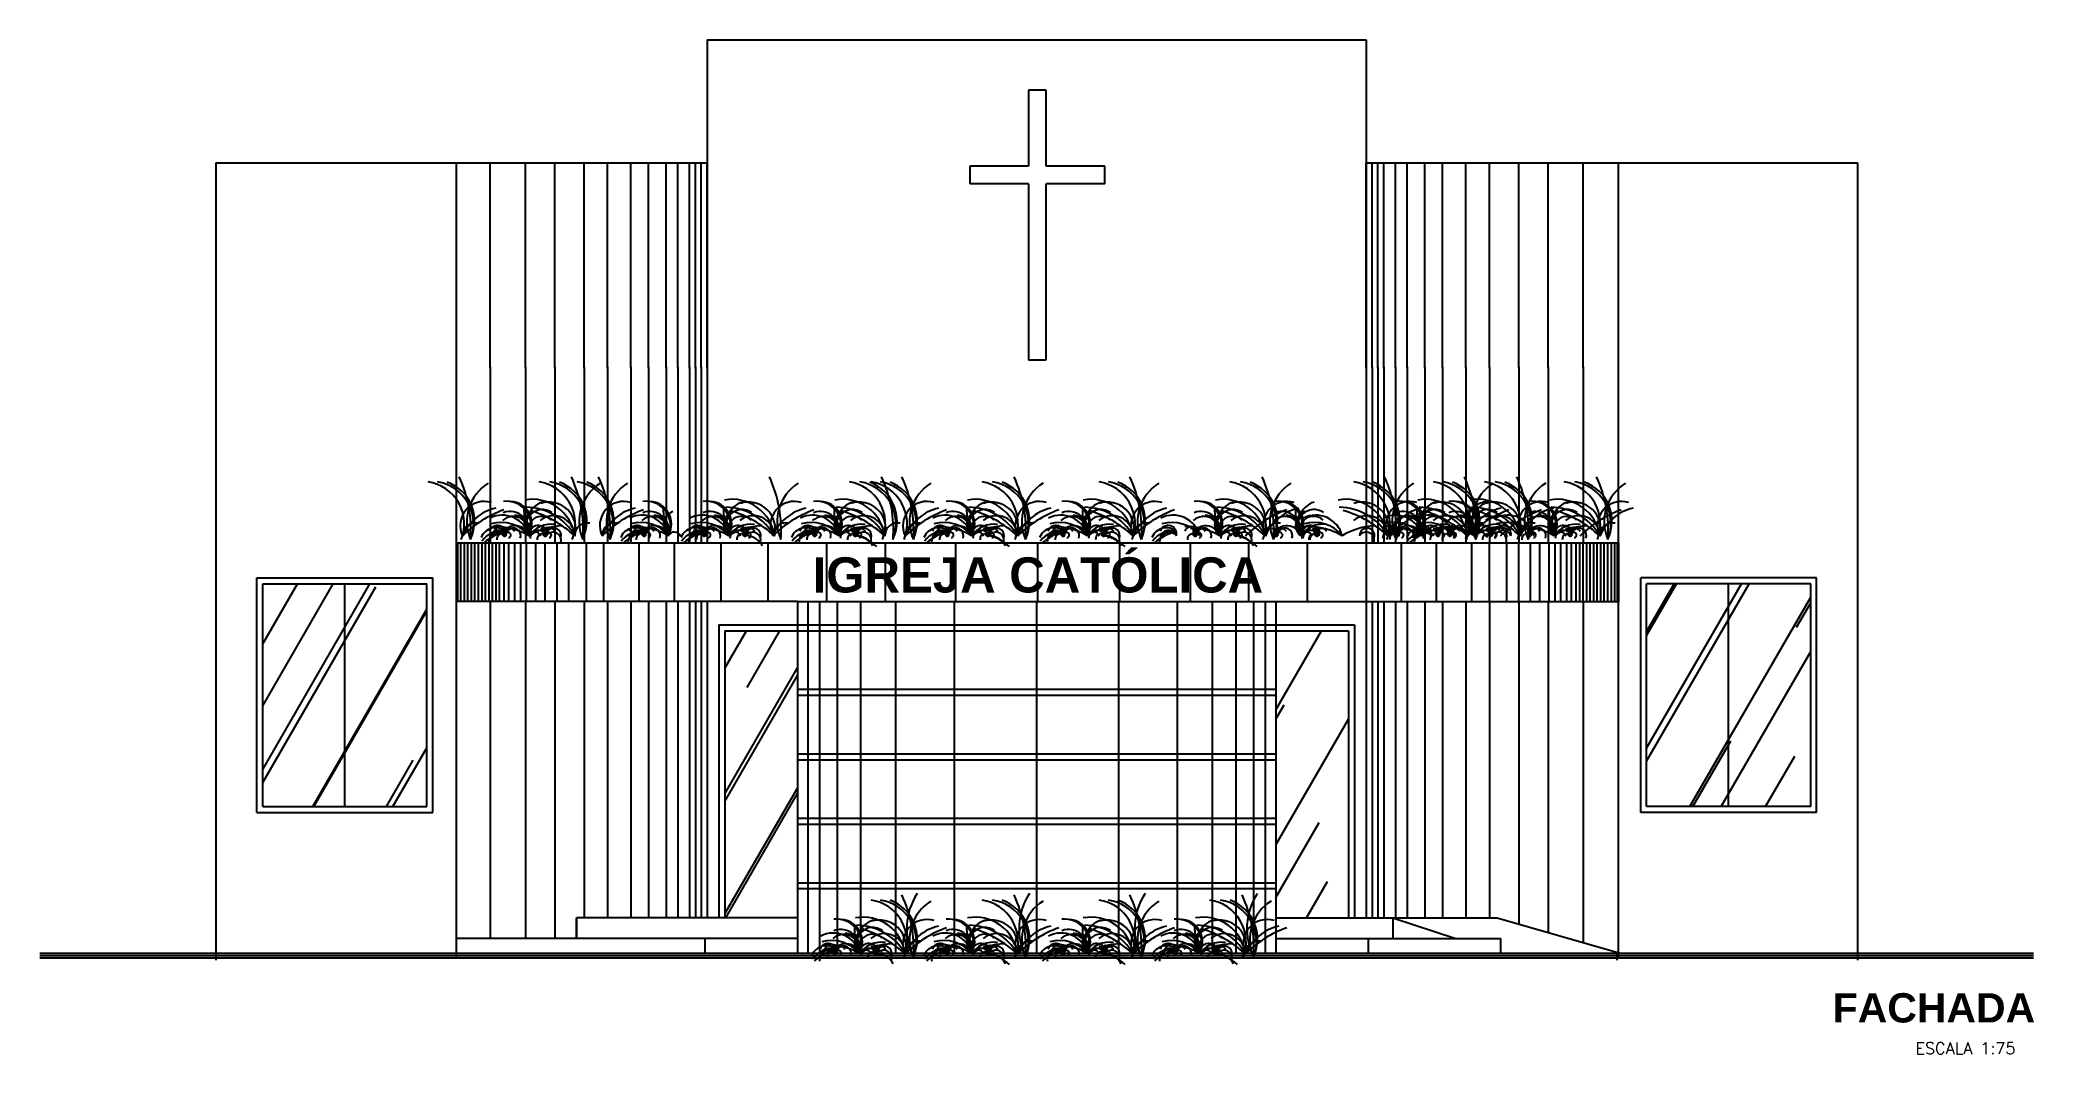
# Model space of a CAD drawing. Extents: x -230.3 to -156.5, y 53.3 to 122.6.
# Drawn here: x -175.14 to -158.14, y 53.25 to 61.91 of the extents above; entities that cross this region are included whole.
import ezdxf
from ezdxf.enums import TextEntityAlignment as Align

# ---------------------------------------------------------------- set-up
doc = ezdxf.new("R2010")
doc.units = 0
doc.header["$MEASUREMENT"] = 0
for name, color, linetype in [('ALVENARIA', 7, 'CONTINUOUS'), ('ALVENARIA1', 44, 'CONTINUOUS'), ('ALVENARIA2', 9, 'CONTINUOUS'), ('HATCH', 30, 'CONTINUOUS'), ('JAPOR', 142, 'CONTINUOUS'), ('JARDIM', 90, 'CONTINUOUS'), ('TEXTO2', 40, 'CONTINUOUS'), ('TEXTO5', 5, 'CONTINUOUS')]:
    doc.layers.add(name, color=color, linetype=linetype)
doc.styles.add('SANSSERIFBOLD', font='sasb____.pfb')
doc.styles.add('SIMPLEX', font='SIMPLEX.SHX')

msp = doc.modelspace()

# ---------------------------------------------------------------- texts
at = {"layer": 'TEXTO2', "style": 'SIMPLEX'}
msp.add_text('ESCALA 1:75', height=0.1, dxfattribs=at).set_placement((-159.147, 53.253))
at = {"layer": 'TEXTO5', "style": 'SANSSERIFBOLD'}
msp.add_text('IGREJA CATÓLICA', height=0.3, dxfattribs=at).set_placement((-166.63, 57.191), align=Align.CENTER)
msp.add_text('FACHADA', height=0.25, dxfattribs=at).set_placement((-158.126, 53.523), align=Align.RIGHT)

# ---------------------------------------------------------------- hatches: boundary and pattern name
at = {"layer": 'JAPOR'}
h = msp.add_hatch(dxfattribs=at)
h.set_pattern_fill('AR-RROOF', color=256, scale=0.8, angle=60, style=0)
h.set_pattern_definition([(60, (0, -13.3133), (0.1871797, 1.9242047), [12, -1.6, 4, -0.8]), (60, (0.1856, -12.1918), (-1.321451, -0.1608203), [2.4, -0.264, 4.8, -0.6]), (60, (-0.3889, -12.6269), (1.6158104, 3.8706657), [6.4, -1.12, 3.2, -0.8])])
h.paths.add_polyline_path([(-160.74, 57.265), (-161.44, 57.265), (-161.44, 55.365), (-160.74, 55.365)])
h.paths.add_polyline_path([(-160.04, 57.265), (-160.74, 57.265), (-160.74, 55.365), (-160.04, 55.365)])
h.paths.add_polyline_path([(-171.84, 57.265), (-172.54, 57.265), (-172.54, 55.365), (-171.84, 55.365)])
h.paths.add_polyline_path([(-172.54, 57.265), (-173.24, 57.265), (-173.24, 55.365), (-172.54, 55.365)])
h = msp.add_hatch(dxfattribs=at)
h.set_pattern_fill('AR-RROOF', color=256, scale=0.8, angle=60, style=0)
h.set_pattern_definition([(60, (0, -13.9133), (0.1871797, 1.9242047), [12, -1.6, 4, -0.8]), (60, (0.1856, -12.7918), (-1.321451, -0.1608203), [2.4, -0.264, 4.8, -0.6]), (60, (-0.3889, -13.2269), (1.6158104, 3.8706657), [6.4, -1.12, 3.2, -0.8])])
h.paths.add_polyline_path([(-169.3, 54.415), (-168.68, 54.415), (-168.68, 56.865), (-169.3, 56.865)])
h.paths.add_polyline_path([(-163.98, 56.865), (-164.6, 56.865), (-164.6, 54.715), (-164.6, 54.415), (-163.98, 54.415)])

# ---------------------------------------------------------------- linework, layer by layer
at = {"layer": 'ALVENARIA'}
for p, q in [((-169.45, 61.905), (-169.45, 57.615)), ((-169.45, 61.905), (-163.83, 61.905)), ((-163.83, 61.905), (-163.83, 57.615)), ((-169.45, 57.115), (-169.45, 54.415)), ((-163.83, 57.115), (-163.83, 54.415))]:
    msp.add_line(p, q, dxfattribs=at)
at = {"layer": 'ALVENARIA1'}
for p, q in [((-169.45, 57.115), (-169.45, 54.415)), ((-163.83, 57.115), (-163.83, 54.415)), ((-168.68, 54.415), (-170.565, 54.415)), ((-170.565, 54.415), (-170.565, 54.24)), ((-170.565, 54.24), (-170.565, 54.415)), ((-164.6, 54.415), (-162.715, 54.415)), ((-163.602, 54.415), (-163.602, 54.24)), ((-163.602, 54.415), (-163.066, 54.24)), ((-162.715, 54.415), (-161.665, 54.115)), ((-168.68, 54.24), (-171.59, 54.24)), ((-171.59, 54.24), (-171.59, 54.065)), ((-169.468, 54.115), (-169.468, 54.24)), ((-164.6, 54.24), (-162.682, 54.24)), ((-163.812, 54.115), (-163.812, 54.24)), ((-162.715, 54.24), (-162.682, 54.24)), ((-162.682, 54.115), (-162.682, 54.24)), ((-161.69, 54.055), (-161.69, 54.115))]:
    msp.add_line(p, q, dxfattribs=at)
at = {"layer": 'ALVENARIA2'}
for p, q in [((-173.64, 60.855), (-169.45, 60.855)), ((-173.64, 60.855), (-173.64, 54.055)), ((-163.83, 60.855), (-159.64, 60.855)), ((-159.64, 60.855), (-159.64, 54.055)), ((-171.59, 57.615), (-161.69, 57.615)), ((-171.59, 57.615), (-171.59, 57.115)), ((-161.69, 57.615), (-161.69, 57.115)), ((-168.68, 57.115), (-171.59, 57.115)), ((-168.68, 57.115), (-161.69, 57.115)), ((-175.14, 54.115), (-158.14, 54.115)), ((-175.14, 54.095), (-158.14, 54.095)), ((-175.14, 54.075), (-158.14, 54.075))]:
    msp.add_line(p, q, dxfattribs=at)
at = {"layer": 'HATCH'}
for p, q in [((-171.59, 60.855), (-171.59, 54.24)), ((-171.3, 59.105), (-171.3, 60.855)), ((-171, 59.105), (-171, 60.855)), ((-170.75, 59.105), (-170.75, 60.855)), ((-170.5, 59.105), (-170.5, 60.855)), ((-170.3, 59.105), (-170.3, 60.855)), ((-170.1, 59.105), (-170.1, 60.855)), ((-169.95, 59.105), (-169.95, 60.855)), ((-169.8, 59.105), (-169.8, 60.855)), ((-169.7, 59.105), (-169.7, 60.855)), ((-169.6, 59.105), (-169.6, 60.855)), ((-169.55, 59.105), (-169.55, 60.855)), ((-169.5, 59.105), (-169.5, 60.855)), ((-169.45, 59.105), (-169.45, 60.855)), ((-163.83, 59.105), (-163.83, 60.855)), ((-163.78, 59.105), (-163.78, 60.855)), ((-163.73, 59.105), (-163.73, 60.855)), ((-163.68, 59.105), (-163.68, 60.855)), ((-163.58, 59.105), (-163.58, 60.855)), ((-163.48, 59.105), (-163.48, 60.855)), ((-163.33, 59.105), (-163.33, 60.855)), ((-163.18, 59.105), (-163.18, 60.855)), ((-162.98, 59.105), (-162.98, 60.855)), ((-162.78, 59.105), (-162.78, 60.855)), ((-162.53, 59.105), (-162.53, 60.855)), ((-162.28, 59.105), (-162.28, 60.855)), ((-161.98, 59.105), (-161.98, 60.855)), ((-161.68, 57.615), (-161.68, 60.855)), ((-171.3, 59.115), (-171.3, 57.615)), ((-171, 59.115), (-171, 57.615)), ((-170.75, 59.115), (-170.75, 57.615)), ((-170.5, 59.115), (-170.5, 57.615)), ((-170.3, 59.115), (-170.3, 57.615)), ((-170.1, 59.115), (-170.1, 57.615)), ((-169.95, 59.115), (-169.95, 57.615)), ((-169.8, 59.115), (-169.8, 57.615)), ((-169.7, 59.115), (-169.7, 57.615)), ((-169.6, 59.115), (-169.6, 57.615)), ((-169.55, 59.115), (-169.55, 57.615)), ((-169.5, 59.115), (-169.5, 57.615)), ((-163.78, 59.115), (-163.78, 57.615)), ((-163.73, 59.115), (-163.73, 57.615)), ((-163.68, 59.115), (-163.68, 57.615)), ((-163.58, 59.115), (-163.58, 57.615)), ((-163.48, 59.115), (-163.48, 57.615)), ((-163.33, 59.115), (-163.33, 57.615)), ((-163.18, 59.115), (-163.18, 57.615)), ((-162.98, 59.115), (-162.98, 57.615)), ((-162.78, 59.115), (-162.78, 57.615)), ((-162.53, 59.115), (-162.53, 57.615)), ((-162.28, 59.115), (-162.28, 57.615)), ((-161.98, 59.115), (-161.98, 57.615)), ((-163.83, 58.605), (-163.83, 54.415)), ((-171.58, 57.615), (-171.58, 57.115)), ((-171.58, 57.115), (-171.58, 57.615)), ((-171.58, 57.615), (-171.58, 57.115)), ((-171.55, 57.115), (-171.55, 57.615)), ((-171.52, 57.115), (-171.52, 57.615)), ((-171.49, 57.115), (-171.49, 57.615)), ((-171.46, 57.115), (-171.46, 57.615)), ((-171.43, 57.115), (-171.43, 57.615)), ((-171.4, 57.115), (-171.4, 57.615)), ((-171.37, 57.115), (-171.37, 57.615)), ((-171.34, 57.115), (-171.34, 57.615)), ((-171.31, 57.115), (-171.31, 57.615)), ((-171.28, 57.115), (-171.28, 57.615)), ((-171.25, 57.115), (-171.25, 57.615)), ((-171.22, 57.115), (-171.22, 57.615)), ((-171.18, 57.115), (-171.18, 57.615)), ((-171.14, 57.115), (-171.14, 57.615)), ((-171.09, 57.115), (-171.09, 57.615)), ((-171.04, 57.115), (-171.04, 57.615)), ((-170.99, 57.115), (-170.99, 57.615)), ((-170.91, 57.115), (-170.91, 57.615)), ((-170.83, 57.115), (-170.83, 57.615)), ((-170.73, 57.115), (-170.73, 57.615)), ((-170.63, 57.115), (-170.63, 57.615)), ((-170.48, 57.115), (-170.48, 57.615)), ((-170.33, 57.115), (-170.33, 57.615)), ((-170.03, 57.115), (-170.03, 57.615)), ((-169.73, 57.115), (-169.73, 57.615)), ((-169.33, 57.115), (-169.33, 57.615)), ((-168.93, 57.115), (-168.93, 57.615)), ((-168.43, 57.115), (-168.43, 57.615)), ((-167.93, 57.115), (-167.93, 57.615)), ((-167.33, 57.115), (-167.33, 57.615)), ((-166.63, 57.115), (-166.63, 57.615)), ((-166.63, 57.115), (-166.63, 57.615)), ((-165.93, 57.115), (-165.93, 57.615)), ((-165.33, 57.115), (-165.33, 57.615)), ((-164.83, 57.115), (-164.83, 57.615)), ((-164.33, 57.115), (-164.33, 57.615)), ((-163.53, 57.115), (-163.53, 57.615)), ((-163.23, 57.115), (-163.23, 57.615)), ((-162.93, 57.115), (-162.93, 57.615)), ((-162.78, 57.115), (-162.78, 57.615)), ((-162.63, 57.115), (-162.63, 57.615)), ((-162.53, 57.115), (-162.53, 57.615)), ((-162.43, 57.115), (-162.43, 57.615)), ((-162.35, 57.115), (-162.35, 57.615)), ((-162.27, 57.115), (-162.27, 57.615)), ((-162.22, 57.115), (-162.22, 57.615)), ((-162.17, 57.115), (-162.17, 57.615)), ((-162.12, 57.115), (-162.12, 57.615)), ((-162.08, 57.115), (-162.08, 57.615)), ((-162.04, 57.115), (-162.04, 57.615)), ((-162.01, 57.115), (-162.01, 57.615)), ((-161.98, 57.115), (-161.98, 57.615)), ((-161.95, 57.115), (-161.95, 57.615)), ((-161.92, 57.115), (-161.92, 57.615)), ((-161.89, 57.115), (-161.89, 57.615)), ((-161.86, 57.115), (-161.86, 57.615)), ((-161.83, 57.115), (-161.83, 57.615)), ((-161.8, 57.115), (-161.8, 57.615)), ((-161.77, 57.115), (-161.77, 57.615)), ((-161.74, 57.115), (-161.74, 57.615)), ((-161.71, 57.115), (-161.71, 57.615)), ((-161.68, 57.615), (-161.68, 57.115)), ((-161.68, 57.115), (-161.68, 57.615)), ((-171.3, 57.115), (-171.3, 54.24)), ((-171, 57.115), (-171, 54.24)), ((-170.75, 57.115), (-170.75, 54.24)), ((-170.5, 57.115), (-170.5, 54.415)), ((-170.3, 57.115), (-170.3, 54.415)), ((-170.1, 57.115), (-170.1, 54.415)), ((-169.95, 57.115), (-169.95, 54.415)), ((-169.8, 57.115), (-169.8, 54.415)), ((-169.7, 57.115), (-169.7, 54.415)), ((-169.6, 57.115), (-169.6, 54.415)), ((-169.55, 57.115), (-169.55, 54.415)), ((-169.5, 57.115), (-169.5, 54.415)), ((-168.68, 57.115), (-168.68, 54.115)), ((-168.59, 54.115), (-168.59, 57.115)), ((-168.49, 54.115), (-168.49, 57.115)), ((-168.34, 54.115), (-168.34, 57.115)), ((-168.14, 54.115), (-168.14, 57.115)), ((-167.84, 54.115), (-167.84, 57.115)), ((-167.34, 54.115), (-167.34, 57.115)), ((-166.64, 54.115), (-166.64, 57.115)), ((-165.94, 54.115), (-165.94, 57.115)), ((-165.44, 54.115), (-165.44, 57.115)), ((-165.14, 54.115), (-165.14, 57.115)), ((-164.94, 54.115), (-164.94, 57.115)), ((-164.79, 54.115), (-164.79, 57.115)), ((-164.69, 54.115), (-164.69, 57.115)), ((-164.6, 57.115), (-164.6, 54.115)), ((-163.78, 57.115), (-163.78, 54.415)), ((-163.73, 57.115), (-163.73, 54.415)), ((-163.68, 57.115), (-163.68, 54.415)), ((-163.58, 57.115), (-163.58, 54.415)), ((-163.48, 57.115), (-163.48, 54.415)), ((-163.33, 57.115), (-163.33, 54.415)), ((-163.18, 57.115), (-163.18, 54.415)), ((-162.98, 57.115), (-162.98, 54.415)), ((-162.78, 57.115), (-162.78, 54.415)), ((-162.53, 57.115), (-162.53, 54.362)), ((-162.28, 57.115), (-162.28, 54.291)), ((-161.98, 57.115), (-161.98, 54.205)), ((-161.68, 54.075), (-161.68, 57.115)), ((-168.68, 56.915), (-164.6, 56.915)), ((-168.68, 56.865), (-164.6, 56.865)), ((-168.68, 56.365), (-164.6, 56.365)), ((-168.68, 56.315), (-164.6, 56.315)), ((-168.68, 55.815), (-164.6, 55.815)), ((-168.68, 55.765), (-164.6, 55.765)), ((-168.68, 55.265), (-164.6, 55.265)), ((-168.68, 55.215), (-164.6, 55.215)), ((-168.68, 54.715), (-164.6, 54.715)), ((-168.68, 54.665), (-164.6, 54.665)), ((-168.68, 54.115), (-164.6, 54.115))]:
    msp.add_line(p, q, dxfattribs=at)
at = {"layer": 'JAPOR'}
for p, q in [((-173.29, 57.315), (-171.79, 57.315)), ((-173.29, 55.315), (-173.29, 57.315)), ((-171.79, 55.315), (-171.79, 57.315)), ((-159.99, 57.315), (-161.49, 57.315)), ((-161.49, 55.315), (-161.49, 57.315)), ((-159.99, 55.315), (-159.99, 57.315)), ((-173.24, 57.265), (-171.84, 57.265)), ((-173.24, 55.365), (-173.24, 57.265)), ((-172.54, 55.365), (-172.54, 57.265)), ((-171.84, 55.365), (-171.84, 57.265)), ((-161.44, 55.365), (-161.44, 57.265)), ((-160.04, 57.265), (-161.44, 57.265)), ((-160.74, 55.365), (-160.74, 57.265)), ((-160.04, 55.365), (-160.04, 57.265)), ((-169.35, 56.915), (-169.35, 54.415)), ((-169.35, 56.915), (-168.68, 56.915)), ((-169.3, 56.865), (-168.68, 56.865)), ((-169.3, 56.865), (-169.3, 54.415)), ((-164.6, 56.915), (-163.93, 56.915)), ((-164.6, 56.865), (-163.98, 56.865)), ((-163.98, 56.865), (-163.98, 54.415)), ((-163.93, 56.915), (-163.93, 54.415)), ((-163.93, 56.915), (-163.93, 54.415)), ((-173.29, 55.315), (-171.79, 55.315)), ((-173.24, 55.365), (-171.84, 55.365)), ((-159.99, 55.315), (-161.49, 55.315)), ((-160.04, 55.365), (-161.44, 55.365))]:
    msp.add_line(p, q, dxfattribs=at)
at = {"layer": 'JARDIM'}
for centre, radius, start, end in [((-172.543, 57.722), 1.079, 355.7678, 24.9251), ((-171.586, 57.722), 1.079, 355.7678, 24.9251), ((-171.354, 57.722), 1.079, 355.7678, 24.9251), ((-169.898, 57.722), 1.079, 355.7678, 24.9251), ((-168.941, 57.722), 1.079, 355.7678, 24.9251), ((-168.768, 57.722), 1.079, 355.7678, 24.9251), ((-167.811, 57.722), 1.079, 355.7678, 24.9251), ((-166.824, 57.722), 1.079, 355.7678, 24.9251), ((-165.697, 57.722), 1.079, 355.7678, 24.9251), ((-164.652, 57.722), 1.079, 355.7678, 24.9251), ((-163.972, 57.722), 1.079, 355.7678, 24.9251), ((-163.525, 57.722), 1.079, 355.7678, 24.9251), ((-162.845, 57.722), 1.079, 355.7678, 24.9251), ((-171.883, 57.776), 0.362, 338.3489, 81.2777), ((-171.804, 57.776), 0.362, 338.3489, 81.2777), ((-171.785, 57.8), 0.352, 335.2988, 70.2321), ((-171.111, 57.796), 0.388, 122.2405, 203.4274), ((-170.939, 57.623), 0.363, 7.8448, 100.5738), ((-170.937, 57.776), 0.362, 338.3489, 81.2777), ((-170.847, 57.776), 0.362, 338.3489, 81.2777), ((-170.828, 57.8), 0.352, 335.2988, 70.2321), ((-170.614, 57.776), 0.362, 338.3489, 81.2777), ((-170.154, 57.796), 0.388, 122.2405, 203.4274), ((-170.596, 57.8), 0.352, 335.2988, 70.2321), ((-169.922, 57.796), 0.388, 122.2405, 203.4274), ((-169.236, 57.623), 0.363, 7.8448, 100.5738), ((-168.466, 57.796), 0.388, 122.2405, 203.4274), ((-168.294, 57.623), 0.363, 7.8448, 100.5738), ((-168.292, 57.776), 0.362, 338.3489, 81.2777), ((-168.202, 57.776), 0.362, 338.3489, 81.2777), ((-168.183, 57.8), 0.352, 335.2988, 70.2321), ((-168.107, 57.776), 0.362, 338.3489, 81.2777), ((-168.028, 57.776), 0.362, 338.3489, 81.2777), ((-168.01, 57.8), 0.352, 335.2988, 70.2321), ((-167.336, 57.796), 0.388, 122.2405, 203.4274), ((-167.163, 57.623), 0.363, 7.8448, 100.5738), ((-167.161, 57.776), 0.362, 338.3489, 81.2777), ((-167.071, 57.776), 0.362, 338.3489, 81.2777), ((-167.053, 57.8), 0.352, 335.2988, 70.2321), ((-166.379, 57.796), 0.388, 122.2405, 203.4274), ((-166.177, 57.623), 0.363, 7.8448, 100.5738), ((-166.163, 57.776), 0.362, 338.3489, 81.2777), ((-166.084, 57.776), 0.362, 338.3489, 81.2777), ((-166.066, 57.8), 0.352, 335.2988, 70.2321), ((-165.392, 57.796), 0.388, 122.2405, 203.4274), ((-165.05, 57.623), 0.363, 7.8448, 100.5738), ((-165.048, 57.776), 0.362, 338.3489, 81.2777), ((-164.957, 57.776), 0.362, 338.3489, 81.2777), ((-164.939, 57.8), 0.352, 335.2988, 70.2321), ((-164.265, 57.796), 0.388, 122.2405, 203.4274), ((-164.004, 57.623), 0.363, 7.8448, 100.5738), ((-163.991, 57.776), 0.362, 338.3489, 81.2777), ((-163.912, 57.776), 0.362, 338.3489, 81.2777), ((-163.894, 57.8), 0.352, 335.2988, 70.2321), ((-163.22, 57.796), 0.388, 122.2405, 203.4274), ((-163.325, 57.623), 0.363, 7.8448, 100.5738), ((-163.312, 57.776), 0.362, 338.3489, 81.2777), ((-163.233, 57.776), 0.362, 338.3489, 81.2777), ((-163.214, 57.8), 0.352, 335.2988, 70.2321), ((-162.877, 57.623), 0.363, 7.8448, 100.5738), ((-162.54, 57.796), 0.388, 122.2405, 203.4274), ((-162.876, 57.776), 0.362, 338.3489, 81.2777), ((-162.785, 57.776), 0.362, 338.3489, 81.2777), ((-162.767, 57.8), 0.352, 335.2988, 70.2321), ((-162.093, 57.796), 0.388, 122.2405, 203.4274), ((-162.198, 57.623), 0.363, 7.8448, 100.5738), ((-162.196, 57.776), 0.362, 338.3489, 81.2777), ((-162.106, 57.776), 0.362, 338.3489, 81.2777), ((-162.087, 57.8), 0.352, 335.2988, 70.2321), ((-161.413, 57.796), 0.388, 122.2405, 203.4274), ((-171.349, 57.761), 0.207, 73.343, 205.1245), ((-171.158, 57.51), 0.412, 103.3836, 156.7134), ((-170.865, 57.002), 0.949, 109.6473, 135.0285), ((-171.195, 57.618), 0.233, 14.2374, 116.9369), ((-171.105, 57.701), 0.138, 349.5124, 131.5293), ((-171.162, 57.759), 0.211, 336.526, 96.9182), ((-171.131, 57.715), 0.167, 346.283, 110.0583), ((-171.136, 57.776), 0.192, 331.383, 86.3195), ((-171.104, 57.711), 0.14, 345.1467, 84.8772), ((-170.397, 57.904), 0.616, 178.2411, 201.8519), ((-170.892, 57.768), 0.12, 110.092, 230.5187), ((-170.856, 57.759), 0.14, 53.9866, 216.722), ((-170.998, 57.436), 0.482, 29.4887, 89.5246), ((-170.792, 57.771), 0.201, 107.6633, 208.3066), ((-170.859, 57.722), 0.119, 46.6171, 203.1902), ((-171.223, 56.983), 0.944, 46.9861, 73.8161), ((-170.759, 57.666), 0.18, 2.1772, 129.4958), ((-170.801, 57.732), 0.23, 345.0121, 107.628), ((-170.159, 57.761), 0.207, 73.343, 205.1245), ((-169.968, 57.51), 0.412, 103.3836, 156.7134), ((-169.675, 57.002), 0.949, 109.6473, 135.0285), ((-170.005, 57.618), 0.233, 14.2374, 116.9369), ((-169.915, 57.701), 0.138, 349.5124, 131.5293), ((-169.973, 57.759), 0.211, 336.526, 96.9182), ((-169.941, 57.715), 0.167, 346.283, 110.0583), ((-169.947, 57.776), 0.192, 331.383, 86.3195), ((-169.915, 57.711), 0.14, 345.1467, 84.8772), ((-169.208, 57.904), 0.616, 178.2411, 201.8519), ((-169.703, 57.768), 0.12, 110.092, 230.5187), ((-169.492, 57.618), 0.233, 14.2374, 116.9369), ((-169.402, 57.701), 0.138, 349.5124, 131.5293), ((-169.46, 57.759), 0.211, 336.526, 96.9182), ((-169.428, 57.715), 0.167, 346.283, 110.0583), ((-169.433, 57.776), 0.192, 331.383, 86.3195), ((-169.401, 57.711), 0.14, 345.1467, 84.8772), ((-168.695, 57.904), 0.616, 178.2411, 201.8519), ((-169.189, 57.768), 0.12, 110.092, 230.5187), ((-169.153, 57.759), 0.14, 53.9866, 216.722), ((-169.296, 57.436), 0.482, 29.4887, 89.5246), ((-169.089, 57.771), 0.201, 107.6633, 208.3066), ((-169.156, 57.722), 0.119, 46.6171, 203.1902), ((-169.52, 56.983), 0.944, 46.9861, 73.8161), ((-169.056, 57.666), 0.18, 2.1772, 129.4958), ((-169.099, 57.732), 0.23, 345.0121, 107.628), ((-168.704, 57.761), 0.207, 73.343, 205.1245), ((-168.513, 57.51), 0.412, 103.3836, 156.7134), ((-168.22, 57.002), 0.949, 109.6473, 135.0285), ((-168.55, 57.618), 0.233, 14.2374, 116.9369), ((-168.459, 57.701), 0.138, 349.5124, 131.5293), ((-168.517, 57.759), 0.211, 336.526, 96.9182), ((-168.486, 57.715), 0.167, 346.283, 110.0583), ((-168.491, 57.776), 0.192, 331.383, 86.3195), ((-168.459, 57.711), 0.14, 345.1467, 84.8772), ((-167.752, 57.904), 0.616, 178.2411, 201.8519), ((-168.247, 57.768), 0.12, 110.092, 230.5187), ((-168.211, 57.759), 0.14, 53.9866, 216.722), ((-168.353, 57.436), 0.482, 29.4887, 89.5246), ((-168.147, 57.771), 0.201, 107.6633, 208.3066), ((-168.214, 57.722), 0.119, 46.6171, 203.1902), ((-168.578, 56.983), 0.944, 46.9861, 73.8161), ((-168.114, 57.666), 0.18, 2.1772, 129.4958), ((-168.156, 57.732), 0.23, 345.0121, 107.628), ((-167.574, 57.761), 0.207, 73.343, 205.1245), ((-167.382, 57.51), 0.412, 103.3836, 156.7134), ((-167.089, 57.002), 0.949, 109.6473, 135.0285), ((-167.419, 57.618), 0.233, 14.2374, 116.9369), ((-167.329, 57.701), 0.138, 349.5124, 131.5293), ((-167.387, 57.759), 0.211, 336.526, 96.9182), ((-167.355, 57.715), 0.167, 346.283, 110.0583), ((-167.361, 57.776), 0.192, 331.383, 86.3195), ((-167.329, 57.711), 0.14, 345.1467, 84.8772), ((-166.622, 57.904), 0.616, 178.2411, 201.8519), ((-167.117, 57.768), 0.12, 110.092, 230.5187), ((-167.081, 57.759), 0.14, 53.9866, 216.722), ((-167.223, 57.436), 0.482, 29.4887, 89.5246), ((-167.016, 57.771), 0.201, 107.6633, 208.3066), ((-167.083, 57.722), 0.119, 46.6171, 203.1902), ((-167.447, 56.983), 0.944, 46.9861, 73.8161), ((-166.983, 57.666), 0.18, 2.1772, 129.4958), ((-167.026, 57.732), 0.23, 345.0121, 107.628), ((-166.616, 57.761), 0.207, 73.343, 205.1245), ((-166.425, 57.51), 0.412, 103.3836, 156.7134), ((-166.132, 57.002), 0.949, 109.6473, 135.0285), ((-166.433, 57.618), 0.233, 14.2374, 116.9369), ((-166.342, 57.701), 0.138, 349.5124, 131.5293), ((-166.4, 57.759), 0.211, 336.526, 96.9182), ((-166.368, 57.715), 0.167, 346.283, 110.0583), ((-166.374, 57.776), 0.192, 331.383, 86.3195), ((-166.342, 57.711), 0.14, 345.1467, 84.8772), ((-165.635, 57.904), 0.616, 178.2411, 201.8519), ((-166.13, 57.768), 0.12, 110.092, 230.5187), ((-166.094, 57.759), 0.14, 53.9866, 216.722), ((-166.236, 57.436), 0.482, 29.4887, 89.5246), ((-166.03, 57.771), 0.201, 107.6633, 208.3066), ((-166.097, 57.722), 0.119, 46.6171, 203.1902), ((-166.461, 56.983), 0.944, 46.9861, 73.8161), ((-165.997, 57.666), 0.18, 2.1772, 129.4958), ((-166.039, 57.732), 0.23, 345.0121, 107.628), ((-165.63, 57.761), 0.207, 73.343, 205.1245), ((-165.438, 57.51), 0.412, 103.3836, 156.7134), ((-165.146, 57.002), 0.949, 109.6473, 135.0285), ((-165.476, 57.618), 0.233, 14.2374, 116.9369), ((-165.215, 57.701), 0.138, 349.5124, 131.5293), ((-165.273, 57.759), 0.211, 336.526, 96.9182), ((-165.241, 57.715), 0.167, 346.283, 110.0583), ((-165.247, 57.776), 0.192, 331.383, 86.3195), ((-165.215, 57.711), 0.14, 345.1467, 84.8772), ((-164.508, 57.904), 0.616, 178.2411, 201.8519), ((-165.003, 57.768), 0.12, 110.092, 230.5187), ((-164.967, 57.759), 0.14, 53.9866, 216.722), ((-165.109, 57.436), 0.482, 29.4887, 89.5246), ((-164.903, 57.771), 0.201, 107.6633, 208.3066), ((-164.97, 57.722), 0.119, 46.6171, 203.1902), ((-165.334, 56.983), 0.944, 46.9861, 73.8161), ((-164.87, 57.666), 0.18, 2.1772, 129.4958), ((-164.912, 57.732), 0.23, 345.0121, 107.628), ((-164.189, 57.002), 0.949, 109.6473, 135.0285), ((-164.503, 57.761), 0.207, 73.343, 205.1245), ((-164.312, 57.51), 0.412, 103.3836, 156.7134), ((-164.525, 57.701), 0.138, 349.5124, 131.5293), ((-164.583, 57.759), 0.211, 336.526, 96.9182), ((-164.551, 57.715), 0.167, 346.283, 110.0583), ((-164.556, 57.776), 0.192, 331.383, 86.3195), ((-164.525, 57.711), 0.14, 345.1467, 84.8772), ((-163.818, 57.904), 0.616, 178.2411, 201.8519), ((-164.313, 57.768), 0.12, 110.092, 230.5187), ((-164.276, 57.759), 0.14, 53.9866, 216.722), ((-164.212, 57.771), 0.201, 107.6633, 208.3066), ((-164.279, 57.722), 0.119, 46.6171, 203.1902), ((-164.261, 57.618), 0.233, 14.2374, 116.9369), ((-164.064, 57.436), 0.482, 29.4887, 89.5246), ((-164.289, 56.983), 0.944, 46.9861, 73.8161), ((-163.825, 57.666), 0.18, 2.1772, 129.4958), ((-163.867, 57.732), 0.23, 345.0121, 107.628), ((-163.581, 57.618), 0.233, 14.2374, 116.9369), ((-163.458, 57.761), 0.207, 73.343, 205.1245), ((-163.266, 57.51), 0.412, 103.3836, 156.7134), ((-162.973, 57.002), 0.949, 109.6473, 135.0285), ((-163.491, 57.701), 0.138, 349.5124, 131.5293), ((-163.548, 57.759), 0.211, 336.526, 96.9182), ((-163.517, 57.715), 0.167, 346.283, 110.0583), ((-163.522, 57.776), 0.192, 331.383, 86.3195), ((-163.49, 57.711), 0.14, 345.1467, 84.8772), ((-163.303, 57.618), 0.233, 14.2374, 116.9369), ((-162.783, 57.904), 0.616, 178.2411, 201.8519), ((-163.278, 57.768), 0.12, 110.092, 230.5187), ((-163.242, 57.759), 0.14, 53.9866, 216.722), ((-163.384, 57.436), 0.482, 29.4887, 89.5246), ((-163.178, 57.771), 0.201, 107.6633, 208.3066), ((-163.245, 57.722), 0.119, 46.6171, 203.1902), ((-163.609, 56.983), 0.944, 46.9861, 73.8161), ((-163.145, 57.666), 0.18, 2.1772, 129.4958), ((-163.187, 57.732), 0.23, 345.0121, 107.628), ((-163.043, 57.701), 0.138, 349.5124, 131.5293), ((-163.101, 57.759), 0.211, 336.526, 96.9182), ((-163.069, 57.715), 0.167, 346.283, 110.0583), ((-163.075, 57.776), 0.192, 331.383, 86.3195), ((-163.043, 57.711), 0.14, 345.1467, 84.8772), ((-162.778, 57.761), 0.207, 73.343, 205.1245), ((-162.587, 57.51), 0.412, 103.3836, 156.7134), ((-162.294, 57.002), 0.949, 109.6473, 135.0285), ((-162.336, 57.904), 0.616, 178.2411, 201.8519), ((-162.831, 57.768), 0.12, 110.092, 230.5187), ((-162.795, 57.759), 0.14, 53.9866, 216.722), ((-162.937, 57.436), 0.482, 29.4887, 89.5246), ((-162.73, 57.771), 0.201, 107.6633, 208.3066), ((-162.798, 57.722), 0.119, 46.6171, 203.1902), ((-163.162, 56.983), 0.944, 46.9861, 73.8161), ((-162.698, 57.666), 0.18, 2.1772, 129.4958), ((-162.74, 57.732), 0.23, 345.0121, 107.628), ((-162.624, 57.618), 0.233, 14.2374, 116.9369), ((-162.016, 57.002), 0.949, 109.6473, 135.0285), ((-162.331, 57.761), 0.207, 73.343, 205.1245), ((-162.139, 57.51), 0.412, 103.3836, 156.7134), ((-162.364, 57.701), 0.138, 349.5124, 131.5293), ((-162.421, 57.759), 0.211, 336.526, 96.9182), ((-162.39, 57.715), 0.167, 346.283, 110.0583), ((-162.395, 57.776), 0.192, 331.383, 86.3195), ((-162.363, 57.711), 0.14, 345.1467, 84.8772), ((-161.656, 57.904), 0.616, 178.2411, 201.8519), ((-162.151, 57.768), 0.12, 110.092, 230.5187), ((-162.115, 57.759), 0.14, 53.9866, 216.722), ((-162.257, 57.436), 0.482, 29.4887, 89.5246), ((-162.051, 57.771), 0.201, 107.6633, 208.3066), ((-162.118, 57.722), 0.119, 46.6171, 203.1902), ((-162.482, 56.983), 0.944, 46.9861, 73.8161), ((-162.018, 57.666), 0.18, 2.1772, 129.4958), ((-162.06, 57.732), 0.23, 345.0121, 107.628), ((-161.337, 57.002), 0.949, 109.6473, 135.0285), ((-161.651, 57.761), 0.207, 73.343, 205.1245), ((-161.46, 57.51), 0.412, 103.3836, 156.7134), ((-171.43, 57.678), 0.106, 77.0912, 182.692), ((-171.254, 57.61), 0.133, 49.3901, 158.0057), ((-171.204, 57.507), 0.207, 79.6295, 144.0655), ((-171.064, 57.279), 0.444, 103.3673, 130.8305), ((-171.229, 57.621), 0.0825, 40.8543, 187.8379), ((-171.238, 57.69), 0.0723, 348.1594, 160.1708), ((-171.234, 57.648), 0.0721, 22.278, 176.1114), ((-171.209, 57.478), 0.311, 39.4627, 105.5842), ((-171.267, 57.157), 0.598, 60.0552, 89.8201), ((-171.214, 57.701), 0.0522, 337.3135, 165.9426), ((-171.2, 57.646), 0.0448, 41.5459, 187.2423), ((-171.219, 57.684), 0.0523, 350.6723, 86.1437), ((-171.086, 57.637), 0.123, 18.103, 154.8178), ((-171.178, 57.689), 0.0175, 191.3486, 307.417), ((-171.16, 57.709), 0.0345, 75.3237, 258.0156), ((-171.132, 57.697), 0.041, 18.5015, 212.5516), ((-171.146, 57.681), 0.0217, 273.5154, 194.5621), ((-171.103, 57.676), 0.0638, 339.4996, 180.7658), ((-170.78, 57.545), 0.229, 82.0118, 145.3319), ((-170.665, 57.181), 0.58, 92.8896, 121.5508), ((-170.919, 57.651), 0.0553, 21.7831, 153.2965), ((-170.892, 57.69), 0.0723, 348.1594, 160.1708), ((-170.888, 57.648), 0.0721, 22.278, 176.1114), ((-170.869, 57.701), 0.0522, 337.3135, 165.9426), ((-170.855, 57.646), 0.0448, 41.5459, 187.2423), ((-170.873, 57.684), 0.0523, 350.6723, 86.1437), ((-170.814, 57.709), 0.0345, 75.3237, 258.0156), ((-170.832, 57.689), 0.0175, 191.3486, 307.417), ((-170.787, 57.697), 0.041, 18.5015, 212.5516), ((-170.8, 57.681), 0.0217, 273.5154, 194.5621), ((-170.758, 57.676), 0.0638, 339.4996, 180.7658), ((-170.764, 57.637), 0.0687, 340.0283, 145.973), ((-170.473, 57.678), 0.106, 77.0912, 182.692), ((-170.241, 57.678), 0.106, 77.0912, 182.692), ((-170.064, 57.61), 0.133, 49.3901, 158.0057), ((-170.015, 57.507), 0.207, 79.6295, 144.0655), ((-169.875, 57.279), 0.444, 103.3673, 130.8305), ((-170.04, 57.621), 0.0825, 40.8543, 187.8379), ((-170.048, 57.69), 0.0723, 348.1594, 160.1708), ((-170.044, 57.648), 0.0721, 22.278, 176.1114), ((-170.019, 57.478), 0.311, 39.4627, 105.5842), ((-170.078, 57.157), 0.598, 60.0552, 89.8201), ((-170.025, 57.701), 0.0522, 337.3135, 165.9426), ((-170.011, 57.646), 0.0448, 41.5459, 187.2423), ((-170.029, 57.684), 0.0523, 350.6723, 86.1437), ((-169.897, 57.637), 0.123, 18.103, 154.8178), ((-169.97, 57.709), 0.0345, 75.3237, 258.0156), ((-169.988, 57.689), 0.0175, 191.3486, 307.417), ((-169.943, 57.697), 0.041, 18.5015, 212.5516), ((-169.956, 57.681), 0.0217, 273.5154, 194.5621), ((-169.914, 57.676), 0.0638, 339.4996, 180.7658), ((-169.73, 57.651), 0.0553, 21.7831, 153.2965), ((-169.551, 57.61), 0.133, 49.3901, 158.0057), ((-169.501, 57.507), 0.207, 79.6295, 144.0655), ((-169.361, 57.279), 0.444, 103.3673, 130.8305), ((-169.527, 57.621), 0.0825, 40.8543, 187.8379), ((-169.535, 57.69), 0.0723, 348.1594, 160.1708), ((-169.531, 57.648), 0.0721, 22.278, 176.1114), ((-169.506, 57.478), 0.311, 39.4627, 105.5842), ((-169.564, 57.157), 0.598, 60.0552, 89.8201), ((-169.512, 57.701), 0.0522, 337.3135, 165.9426), ((-169.498, 57.646), 0.0448, 41.5459, 187.2423), ((-169.516, 57.684), 0.0523, 350.6723, 86.1437), ((-169.383, 57.637), 0.123, 18.103, 154.8178), ((-169.475, 57.689), 0.0175, 191.3486, 307.417), ((-169.457, 57.709), 0.0345, 75.3237, 258.0156), ((-169.43, 57.697), 0.041, 18.5015, 212.5516), ((-169.443, 57.681), 0.0217, 273.5154, 194.5621), ((-169.4, 57.676), 0.0638, 339.4996, 180.7658), ((-169.077, 57.545), 0.229, 82.0118, 145.3319), ((-168.962, 57.181), 0.58, 92.8896, 121.5508), ((-169.216, 57.651), 0.0553, 21.7831, 153.2965), ((-169.189, 57.69), 0.0723, 348.1594, 160.1708), ((-169.185, 57.648), 0.0721, 22.278, 176.1114), ((-169.166, 57.701), 0.0522, 337.3135, 165.9426), ((-169.152, 57.646), 0.0448, 41.5459, 187.2423), ((-169.17, 57.684), 0.0523, 350.6723, 86.1437), ((-169.111, 57.709), 0.0345, 75.3237, 258.0156), ((-169.129, 57.689), 0.0175, 191.3486, 307.417), ((-169.084, 57.697), 0.041, 18.5015, 212.5516), ((-169.055, 57.676), 0.0638, 339.4996, 180.7658), ((-169.062, 57.637), 0.0687, 340.0283, 145.973), ((-169.098, 57.681), 0.0217, 273.5154, 194.5621), ((-169.124, 57.51), 0.166, 28.9481, 88.1143), ((-168.785, 57.678), 0.106, 77.0912, 182.692), ((-168.609, 57.61), 0.133, 49.3901, 158.0057), ((-168.559, 57.507), 0.207, 79.6295, 144.0655), ((-168.419, 57.279), 0.444, 103.3673, 130.8305), ((-168.584, 57.621), 0.0825, 40.8543, 187.8379), ((-168.593, 57.69), 0.0723, 348.1594, 160.1708), ((-168.589, 57.648), 0.0721, 22.278, 176.1114), ((-168.564, 57.478), 0.311, 39.4627, 105.5842), ((-168.622, 57.157), 0.598, 60.0552, 89.8201), ((-168.569, 57.701), 0.0522, 337.3135, 165.9426), ((-168.555, 57.646), 0.0448, 41.5459, 187.2423), ((-168.574, 57.684), 0.0523, 350.6723, 86.1437), ((-168.441, 57.637), 0.123, 18.103, 154.8178), ((-168.533, 57.689), 0.0175, 191.3486, 307.417), ((-168.515, 57.709), 0.0345, 75.3237, 258.0156), ((-168.487, 57.697), 0.041, 18.5015, 212.5516), ((-168.501, 57.681), 0.0217, 273.5154, 194.5621), ((-168.458, 57.676), 0.0638, 339.4996, 180.7658), ((-168.135, 57.545), 0.229, 82.0118, 145.3319), ((-168.02, 57.181), 0.58, 92.8896, 121.5508), ((-168.274, 57.651), 0.0553, 21.7831, 153.2965), ((-168.247, 57.69), 0.0723, 348.1594, 160.1708), ((-168.243, 57.648), 0.0721, 22.278, 176.1114), ((-168.224, 57.701), 0.0522, 337.3135, 165.9426), ((-168.21, 57.646), 0.0448, 41.5459, 187.2423), ((-168.228, 57.684), 0.0523, 350.6723, 86.1437), ((-168.169, 57.709), 0.0345, 75.3237, 258.0156), ((-168.187, 57.689), 0.0175, 191.3486, 307.417), ((-168.142, 57.697), 0.041, 18.5015, 212.5516), ((-168.155, 57.681), 0.0217, 273.5154, 194.5621), ((-168.113, 57.676), 0.0638, 339.4996, 180.7658), ((-168.119, 57.637), 0.0687, 340.0283, 145.973), ((-168.182, 57.51), 0.166, 28.9481, 88.1143), ((-168.287, 57.26), 0.43, 48.6474, 75.1348), ((-167.828, 57.678), 0.106, 77.0912, 182.692), ((-167.655, 57.678), 0.106, 77.0912, 182.692), ((-167.478, 57.61), 0.133, 49.3901, 158.0057), ((-167.429, 57.507), 0.207, 79.6295, 144.0655), ((-167.289, 57.279), 0.444, 103.3673, 130.8305), ((-167.454, 57.621), 0.0825, 40.8543, 187.8379), ((-167.462, 57.69), 0.0723, 348.1594, 160.1708), ((-167.458, 57.648), 0.0721, 22.278, 176.1114), ((-167.433, 57.478), 0.311, 39.4627, 105.5842), ((-167.492, 57.157), 0.598, 60.0552, 89.8201), ((-167.439, 57.701), 0.0522, 337.3135, 165.9426), ((-167.425, 57.646), 0.0448, 41.5459, 187.2423), ((-167.443, 57.684), 0.0523, 350.6723, 86.1437), ((-167.311, 57.637), 0.123, 18.103, 154.8178), ((-167.384, 57.709), 0.0345, 75.3237, 258.0156), ((-167.402, 57.689), 0.0175, 191.3486, 307.417), ((-167.357, 57.697), 0.041, 18.5015, 212.5516), ((-167.371, 57.681), 0.0217, 273.5154, 194.5621), ((-167.328, 57.676), 0.0638, 339.4996, 180.7658), ((-167.005, 57.545), 0.229, 82.0118, 145.3319), ((-166.89, 57.181), 0.58, 92.8896, 121.5508), ((-167.144, 57.651), 0.0553, 21.7831, 153.2965), ((-167.117, 57.69), 0.0723, 348.1594, 160.1708), ((-167.113, 57.648), 0.0721, 22.278, 176.1114), ((-167.093, 57.701), 0.0522, 337.3135, 165.9426), ((-167.079, 57.646), 0.0448, 41.5459, 187.2423), ((-167.098, 57.684), 0.0523, 350.6723, 86.1437), ((-167.057, 57.689), 0.0175, 191.3486, 307.417), ((-167.039, 57.709), 0.0345, 75.3237, 258.0156), ((-167.011, 57.697), 0.041, 18.5015, 212.5516), ((-167.025, 57.681), 0.0217, 273.5154, 194.5621), ((-166.982, 57.676), 0.0638, 339.4996, 180.7658), ((-166.989, 57.637), 0.0687, 340.0283, 145.973), ((-167.156, 57.26), 0.43, 48.6474, 75.1348), ((-167.051, 57.51), 0.166, 28.9481, 88.1143), ((-166.698, 57.678), 0.106, 77.0912, 182.692), ((-166.492, 57.61), 0.133, 49.3901, 158.0057), ((-166.442, 57.507), 0.207, 79.6295, 144.0655), ((-166.302, 57.279), 0.444, 103.3673, 130.8305), ((-166.467, 57.621), 0.0825, 40.8543, 187.8379), ((-166.476, 57.69), 0.0723, 348.1594, 160.1708), ((-166.472, 57.648), 0.0721, 22.278, 176.1114), ((-166.446, 57.478), 0.311, 39.4627, 105.5842), ((-166.505, 57.157), 0.598, 60.0552, 89.8201), ((-166.452, 57.701), 0.0522, 337.3135, 165.9426), ((-166.438, 57.646), 0.0448, 41.5459, 187.2423), ((-166.456, 57.684), 0.0523, 350.6723, 86.1437), ((-166.324, 57.637), 0.123, 18.103, 154.8178), ((-166.415, 57.689), 0.0175, 191.3486, 307.417), ((-166.398, 57.709), 0.0345, 75.3237, 258.0156), ((-166.37, 57.697), 0.041, 18.5015, 212.5516), ((-166.384, 57.681), 0.0217, 273.5154, 194.5621), ((-166.341, 57.676), 0.0638, 339.4996, 180.7658), ((-166.018, 57.545), 0.229, 82.0118, 145.3319), ((-165.903, 57.181), 0.58, 92.8896, 121.5508), ((-166.157, 57.651), 0.0553, 21.7831, 153.2965), ((-166.13, 57.69), 0.0723, 348.1594, 160.1708), ((-166.126, 57.648), 0.0721, 22.278, 176.1114), ((-166.107, 57.701), 0.0522, 337.3135, 165.9426), ((-166.093, 57.646), 0.0448, 41.5459, 187.2423), ((-166.111, 57.684), 0.0523, 350.6723, 86.1437), ((-166.052, 57.709), 0.0345, 75.3237, 258.0156), ((-166.07, 57.689), 0.0175, 191.3486, 307.417), ((-166.025, 57.697), 0.041, 18.5015, 212.5516), ((-166.038, 57.681), 0.0217, 273.5154, 194.5621), ((-165.995, 57.676), 0.0638, 339.4996, 180.7658), ((-166.002, 57.637), 0.0687, 340.0283, 145.973), ((-166.17, 57.26), 0.43, 48.6474, 75.1348), ((-166.065, 57.51), 0.166, 28.9481, 88.1143), ((-165.711, 57.678), 0.106, 77.0912, 182.692), ((-165.534, 57.61), 0.133, 49.3901, 158.0057), ((-165.485, 57.507), 0.207, 79.6295, 144.0655), ((-165.345, 57.279), 0.444, 103.3673, 130.8305), ((-165.51, 57.621), 0.0825, 40.8543, 187.8379), ((-165.519, 57.69), 0.0723, 348.1594, 160.1708), ((-165.515, 57.648), 0.0721, 22.278, 176.1114), ((-165.489, 57.478), 0.311, 39.4627, 105.5842), ((-165.378, 57.157), 0.598, 60.0552, 89.8201), ((-165.325, 57.701), 0.0522, 337.3135, 165.9426), ((-165.311, 57.646), 0.0448, 41.5459, 187.2423), ((-165.329, 57.684), 0.0523, 350.6723, 86.1437), ((-165.197, 57.637), 0.123, 18.103, 154.8178), ((-165.289, 57.689), 0.0175, 191.3486, 307.417), ((-165.271, 57.709), 0.0345, 75.3237, 258.0156), ((-165.243, 57.697), 0.041, 18.5015, 212.5516), ((-165.257, 57.681), 0.0217, 273.5154, 194.5621), ((-165.214, 57.676), 0.0638, 339.4996, 180.7658), ((-164.891, 57.545), 0.229, 82.0118, 145.3319), ((-164.776, 57.181), 0.58, 92.8896, 121.5508), ((-165.03, 57.651), 0.0553, 21.7831, 153.2965), ((-165.003, 57.69), 0.0723, 348.1594, 160.1708), ((-164.999, 57.648), 0.0721, 22.278, 176.1114), ((-164.98, 57.701), 0.0522, 337.3135, 165.9426), ((-164.966, 57.646), 0.0448, 41.5459, 187.2423), ((-164.984, 57.684), 0.0523, 350.6723, 86.1437), ((-164.925, 57.709), 0.0345, 75.3237, 258.0156), ((-164.943, 57.689), 0.0175, 191.3486, 307.417), ((-164.898, 57.697), 0.041, 18.5015, 212.5516), ((-164.911, 57.681), 0.0217, 273.5154, 194.5621), ((-164.868, 57.676), 0.0638, 339.4996, 180.7658), ((-164.875, 57.637), 0.0687, 340.0283, 145.973), ((-165.043, 57.26), 0.43, 48.6474, 75.1348), ((-164.938, 57.51), 0.166, 28.9481, 88.1143), ((-164.584, 57.678), 0.106, 77.0912, 182.692), ((-164.639, 57.684), 0.0523, 350.6723, 86.1437), ((-164.506, 57.637), 0.123, 18.103, 154.8178), ((-164.58, 57.709), 0.0345, 75.3237, 258.0156), ((-164.598, 57.689), 0.0175, 191.3486, 307.417), ((-164.553, 57.697), 0.041, 18.5015, 212.5516), ((-164.566, 57.681), 0.0217, 273.5154, 194.5621), ((-164.523, 57.676), 0.0638, 339.4996, 180.7658), ((-164.201, 57.545), 0.229, 82.0118, 145.3319), ((-164.34, 57.651), 0.0553, 21.7831, 153.2965), ((-164.312, 57.69), 0.0723, 348.1594, 160.1708), ((-164.308, 57.648), 0.0721, 22.278, 176.1114), ((-164.303, 57.69), 0.0723, 348.1594, 160.1708), ((-164.299, 57.648), 0.0721, 22.278, 176.1114), ((-164.274, 57.478), 0.311, 39.4627, 105.5842), ((-164.289, 57.701), 0.0522, 337.3135, 165.9426), ((-164.333, 57.157), 0.598, 60.0552, 89.8201), ((-164.28, 57.701), 0.0522, 337.3135, 165.9426), ((-164.275, 57.646), 0.0448, 41.5459, 187.2423), ((-164.266, 57.646), 0.0448, 41.5459, 187.2423), ((-164.293, 57.684), 0.0523, 350.6723, 86.1437), ((-164.252, 57.689), 0.0175, 191.3486, 307.417), ((-164.235, 57.709), 0.0345, 75.3237, 258.0156), ((-164.207, 57.697), 0.041, 18.5015, 212.5516), ((-164.221, 57.681), 0.0217, 273.5154, 194.5621), ((-163.731, 57.181), 0.58, 92.8896, 121.5508), ((-163.823, 57.676), 0.0638, 339.4996, 180.7658), ((-163.83, 57.637), 0.0687, 340.0283, 145.973), ((-163.624, 57.69), 0.0723, 348.1594, 160.1708), ((-163.62, 57.648), 0.0721, 22.278, 176.1114), ((-163.595, 57.478), 0.311, 39.4627, 105.5842), ((-163.653, 57.157), 0.598, 60.0552, 89.8201), ((-163.6, 57.701), 0.0522, 337.3135, 165.9426), ((-163.539, 57.678), 0.106, 77.0912, 182.692), ((-163.586, 57.646), 0.0448, 41.5459, 187.2423), ((-163.605, 57.684), 0.0523, 350.6723, 86.1437), ((-163.472, 57.637), 0.123, 18.103, 154.8178), ((-163.564, 57.689), 0.0175, 191.3486, 307.417), ((-163.546, 57.709), 0.0345, 75.3237, 258.0156), ((-163.518, 57.697), 0.041, 18.5015, 212.5516), ((-163.532, 57.681), 0.0217, 273.5154, 194.5621), ((-163.489, 57.676), 0.0638, 339.4996, 180.7658), ((-163.362, 57.61), 0.133, 49.3901, 158.0057), ((-163.313, 57.507), 0.207, 79.6295, 144.0655), ((-163.173, 57.279), 0.444, 103.3673, 130.8305), ((-163.338, 57.621), 0.0825, 40.8543, 187.8379), ((-163.346, 57.69), 0.0723, 348.1594, 160.1708), ((-163.342, 57.648), 0.0721, 22.278, 176.1114), ((-163.317, 57.478), 0.311, 39.4627, 105.5842), ((-163.166, 57.545), 0.229, 82.0118, 145.3319), ((-163.051, 57.181), 0.58, 92.8896, 121.5508), ((-163.305, 57.651), 0.0553, 21.7831, 153.2965), ((-163.278, 57.69), 0.0723, 348.1594, 160.1708), ((-163.274, 57.648), 0.0721, 22.278, 176.1114), ((-163.255, 57.701), 0.0522, 337.3135, 165.9426), ((-163.241, 57.646), 0.0448, 41.5459, 187.2423), ((-163.259, 57.684), 0.0523, 350.6723, 86.1437), ((-163.2, 57.709), 0.0345, 75.3237, 258.0156), ((-163.218, 57.689), 0.0175, 191.3486, 307.417), ((-163.173, 57.697), 0.041, 18.5015, 212.5516), ((-163.186, 57.681), 0.0217, 273.5154, 194.5621), ((-163.144, 57.676), 0.0638, 339.4996, 180.7658), ((-163.206, 57.157), 0.598, 60.0552, 89.8201), ((-163.153, 57.701), 0.0522, 337.3135, 165.9426), ((-163.139, 57.646), 0.0448, 41.5459, 187.2423), ((-163.157, 57.684), 0.0523, 350.6723, 86.1437), ((-163.025, 57.637), 0.123, 18.103, 154.8178), ((-163.116, 57.689), 0.0175, 191.3486, 307.417), ((-163.099, 57.709), 0.0345, 75.3237, 258.0156), ((-163.071, 57.697), 0.041, 18.5015, 212.5516), ((-163.042, 57.676), 0.0638, 339.4996, 180.7658), ((-163.085, 57.681), 0.0217, 273.5154, 194.5621), ((-162.859, 57.678), 0.106, 77.0912, 182.692), ((-162.719, 57.545), 0.229, 82.0118, 145.3319), ((-162.604, 57.181), 0.58, 92.8896, 121.5508), ((-162.858, 57.651), 0.0553, 21.7831, 153.2965), ((-162.831, 57.69), 0.0723, 348.1594, 160.1708), ((-162.827, 57.648), 0.0721, 22.278, 176.1114), ((-162.808, 57.701), 0.0522, 337.3135, 165.9426), ((-162.794, 57.646), 0.0448, 41.5459, 187.2423), ((-162.812, 57.684), 0.0523, 350.6723, 86.1437), ((-162.683, 57.61), 0.133, 49.3901, 158.0057), ((-162.771, 57.689), 0.0175, 191.3486, 307.417), ((-162.753, 57.709), 0.0345, 75.3237, 258.0156), ((-162.726, 57.697), 0.041, 18.5015, 212.5516), ((-162.739, 57.681), 0.0217, 273.5154, 194.5621), ((-162.696, 57.676), 0.0638, 339.4996, 180.7658), ((-162.703, 57.637), 0.0687, 340.0283, 145.973), ((-162.667, 57.69), 0.0723, 348.1594, 160.1708), ((-162.663, 57.648), 0.0721, 22.278, 176.1114), ((-162.638, 57.478), 0.311, 39.4627, 105.5842), ((-162.526, 57.157), 0.598, 60.0552, 89.8201), ((-162.473, 57.701), 0.0522, 337.3135, 165.9426), ((-162.412, 57.678), 0.106, 77.0912, 182.692), ((-162.459, 57.646), 0.0448, 41.5459, 187.2423), ((-162.478, 57.684), 0.0523, 350.6723, 86.1437), ((-162.345, 57.637), 0.123, 18.103, 154.8178), ((-162.437, 57.689), 0.0175, 191.3486, 307.417), ((-162.419, 57.709), 0.0345, 75.3237, 258.0156), ((-162.391, 57.697), 0.041, 18.5015, 212.5516), ((-162.405, 57.681), 0.0217, 273.5154, 194.5621), ((-162.362, 57.676), 0.0638, 339.4996, 180.7658), ((-162.039, 57.545), 0.229, 82.0118, 145.3319), ((-161.924, 57.181), 0.58, 92.8896, 121.5508), ((-162.178, 57.651), 0.0553, 21.7831, 153.2965), ((-162.151, 57.69), 0.0723, 348.1594, 160.1708), ((-162.147, 57.648), 0.0721, 22.278, 176.1114), ((-162.128, 57.701), 0.0522, 337.3135, 165.9426), ((-162.114, 57.646), 0.0448, 41.5459, 187.2423), ((-162.132, 57.684), 0.0523, 350.6723, 86.1437), ((-162.073, 57.709), 0.0345, 75.3237, 258.0156), ((-162.091, 57.689), 0.0175, 191.3486, 307.417), ((-162.046, 57.697), 0.041, 18.5015, 212.5516), ((-162.059, 57.681), 0.0217, 273.5154, 194.5621), ((-162.017, 57.676), 0.0638, 339.4996, 180.7658), ((-161.732, 57.678), 0.106, 77.0912, 182.692), ((-168.768, 54.156), 1.079, 355.7678, 24.9251), ((-167.187, 54.322), 0.561, 147.3721, 205.8878), ((-167.811, 54.156), 1.079, 355.7678, 24.9251), ((-166.23, 54.322), 0.561, 147.3721, 205.8878), ((-166.824, 54.156), 1.079, 355.7678, 24.9251), ((-165.244, 54.322), 0.561, 147.3721, 205.8878), ((-165.867, 54.156), 1.079, 355.7678, 24.9251), ((-164.287, 54.322), 0.561, 147.3721, 205.8878), ((-168.12, 54.058), 0.363, 7.8448, 100.5738), ((-168.107, 54.21), 0.362, 338.3489, 81.2777), ((-168.028, 54.21), 0.362, 338.3489, 81.2777), ((-168.01, 54.235), 0.352, 335.2988, 70.2321), ((-167.336, 54.231), 0.388, 122.2405, 203.4274), ((-167.163, 54.058), 0.363, 7.8448, 100.5738), ((-167.161, 54.21), 0.362, 338.3489, 81.2777), ((-167.071, 54.21), 0.362, 338.3489, 81.2777), ((-167.053, 54.235), 0.352, 335.2988, 70.2321), ((-166.379, 54.231), 0.388, 122.2405, 203.4274), ((-166.177, 54.058), 0.363, 7.8448, 100.5738), ((-166.163, 54.21), 0.362, 338.3489, 81.2777), ((-166.084, 54.21), 0.362, 338.3489, 81.2777), ((-166.066, 54.235), 0.352, 335.2988, 70.2321), ((-165.392, 54.231), 0.388, 122.2405, 203.4274), ((-165.22, 54.058), 0.363, 7.8448, 100.5738), ((-165.218, 54.21), 0.362, 338.3489, 81.2777), ((-165.127, 54.21), 0.362, 338.3489, 81.2777), ((-165.109, 54.235), 0.352, 335.2988, 70.2321), ((-164.435, 54.231), 0.388, 122.2405, 203.4274), ((-168.376, 54.053), 0.233, 14.2374, 116.9369), ((-168.286, 54.135), 0.138, 349.5124, 131.5293), ((-168.344, 54.194), 0.211, 336.526, 96.9182), ((-168.312, 54.149), 0.167, 346.283, 110.0583), ((-168.318, 54.21), 0.192, 331.383, 86.3195), ((-168.286, 54.146), 0.14, 345.1467, 84.8772), ((-167.579, 54.339), 0.616, 178.2411, 201.8519), ((-168.074, 54.203), 0.12, 110.092, 230.5187), ((-168.038, 54.194), 0.14, 53.9866, 216.722), ((-168.18, 53.87), 0.482, 29.4887, 89.5246), ((-167.973, 54.205), 0.201, 107.6633, 208.3066), ((-168.041, 54.157), 0.119, 46.6171, 203.1902), ((-168.405, 53.417), 0.944, 46.9861, 73.8161), ((-167.94, 54.101), 0.18, 2.1772, 129.4958), ((-167.983, 54.167), 0.23, 345.0121, 107.628), ((-167.574, 54.195), 0.207, 73.343, 205.1245), ((-167.382, 53.945), 0.412, 103.3836, 156.7134), ((-167.089, 53.437), 0.949, 109.6473, 135.0285), ((-167.419, 54.053), 0.233, 14.2374, 116.9369), ((-167.329, 54.135), 0.138, 349.5124, 131.5293), ((-167.387, 54.194), 0.211, 336.526, 96.9182), ((-167.355, 54.149), 0.167, 346.283, 110.0583), ((-167.361, 54.21), 0.192, 331.383, 86.3195), ((-167.329, 54.146), 0.14, 345.1467, 84.8772), ((-166.622, 54.339), 0.616, 178.2411, 201.8519), ((-167.117, 54.203), 0.12, 110.092, 230.5187), ((-167.081, 54.194), 0.14, 53.9866, 216.722), ((-167.223, 53.87), 0.482, 29.4887, 89.5246), ((-167.016, 54.205), 0.201, 107.6633, 208.3066), ((-167.083, 54.157), 0.119, 46.6171, 203.1902), ((-167.447, 53.417), 0.944, 46.9861, 73.8161), ((-166.983, 54.101), 0.18, 2.1772, 129.4958), ((-167.026, 54.167), 0.23, 345.0121, 107.628), ((-166.616, 54.195), 0.207, 73.343, 205.1245), ((-166.425, 53.945), 0.412, 103.3836, 156.7134), ((-166.132, 53.437), 0.949, 109.6473, 135.0285), ((-166.433, 54.053), 0.233, 14.2374, 116.9369), ((-166.342, 54.135), 0.138, 349.5124, 131.5293), ((-166.4, 54.194), 0.211, 336.526, 96.9182), ((-166.368, 54.149), 0.167, 346.283, 110.0583), ((-166.374, 54.21), 0.192, 331.383, 86.3195), ((-166.342, 54.146), 0.14, 345.1467, 84.8772), ((-165.635, 54.339), 0.616, 178.2411, 201.8519), ((-166.13, 54.203), 0.12, 110.092, 230.5187), ((-166.094, 54.194), 0.14, 53.9866, 216.722), ((-166.236, 53.87), 0.482, 29.4887, 89.5246), ((-166.03, 54.205), 0.201, 107.6633, 208.3066), ((-166.097, 54.157), 0.119, 46.6171, 203.1902), ((-166.461, 53.417), 0.944, 46.9861, 73.8161), ((-165.997, 54.101), 0.18, 2.1772, 129.4958), ((-166.039, 54.167), 0.23, 345.0121, 107.628), ((-165.63, 54.195), 0.207, 73.343, 205.1245), ((-165.438, 53.945), 0.412, 103.3836, 156.7134), ((-165.146, 53.437), 0.949, 109.6473, 135.0285), ((-165.476, 54.053), 0.233, 14.2374, 116.9369), ((-165.385, 54.135), 0.138, 349.5124, 131.5293), ((-165.443, 54.194), 0.211, 336.526, 96.9182), ((-165.411, 54.149), 0.167, 346.283, 110.0583), ((-165.417, 54.21), 0.192, 331.383, 86.3195), ((-165.385, 54.146), 0.14, 345.1467, 84.8772), ((-164.678, 54.339), 0.616, 178.2411, 201.8519), ((-165.173, 54.203), 0.12, 110.092, 230.5187), ((-165.137, 54.194), 0.14, 53.9866, 216.722), ((-165.279, 53.87), 0.482, 29.4887, 89.5246), ((-165.073, 54.205), 0.201, 107.6633, 208.3066), ((-165.14, 54.157), 0.119, 46.6171, 203.1902), ((-165.504, 53.417), 0.944, 46.9861, 73.8161), ((-165.04, 54.101), 0.18, 2.1772, 129.4958), ((-165.082, 54.167), 0.23, 345.0121, 107.628), ((-164.673, 54.195), 0.207, 73.343, 205.1245), ((-164.481, 53.945), 0.412, 103.3836, 156.7134), ((-164.189, 53.437), 0.949, 109.6473, 135.0285), ((-168.435, 54.044), 0.133, 49.3901, 158.0057), ((-168.386, 53.942), 0.207, 79.6295, 144.0655), ((-168.246, 53.713), 0.444, 103.3673, 130.8305), ((-168.411, 54.056), 0.0825, 40.8543, 187.8379), ((-168.419, 54.125), 0.0723, 348.1594, 160.1708), ((-168.415, 54.083), 0.0721, 22.278, 176.1114), ((-168.39, 53.912), 0.311, 39.4627, 105.5842), ((-168.449, 53.592), 0.598, 60.0552, 89.8201), ((-168.396, 54.136), 0.0522, 337.3135, 165.9426), ((-168.382, 54.08), 0.0448, 41.5459, 187.2423), ((-168.4, 54.118), 0.0523, 350.6723, 86.1437), ((-168.268, 54.072), 0.123, 18.103, 154.8178), ((-168.341, 54.144), 0.0345, 75.3237, 258.0156), ((-168.359, 54.124), 0.0175, 191.3486, 307.417), ((-168.314, 54.132), 0.041, 18.5015, 212.5516), ((-168.285, 54.111), 0.0638, 339.4996, 180.7658), ((-168.328, 54.115), 0.0217, 273.5154, 194.5621), ((-167.962, 53.98), 0.229, 82.0118, 145.3319), ((-167.847, 53.616), 0.58, 92.8896, 121.5508), ((-168.101, 54.085), 0.0553, 21.7831, 153.2965), ((-168.074, 54.125), 0.0723, 348.1594, 160.1708), ((-168.07, 54.083), 0.0721, 22.278, 176.1114), ((-168.05, 54.136), 0.0522, 337.3135, 165.9426), ((-168.036, 54.08), 0.0448, 41.5459, 187.2423), ((-168.055, 54.118), 0.0523, 350.6723, 86.1437), ((-168.014, 54.124), 0.0175, 191.3486, 307.417), ((-167.996, 54.144), 0.0345, 75.3237, 258.0156), ((-167.968, 54.132), 0.041, 18.5015, 212.5516), ((-167.982, 54.115), 0.0217, 273.5154, 194.5621), ((-167.939, 54.111), 0.0638, 339.4996, 180.7658), ((-167.946, 54.072), 0.0687, 340.0283, 145.973), ((-168.008, 53.944), 0.166, 28.9481, 88.1143), ((-167.655, 54.112), 0.106, 77.0912, 182.692), ((-167.478, 54.044), 0.133, 49.3901, 158.0057), ((-167.429, 53.942), 0.207, 79.6295, 144.0655), ((-167.289, 53.713), 0.444, 103.3673, 130.8305), ((-167.454, 54.056), 0.0825, 40.8543, 187.8379), ((-167.462, 54.125), 0.0723, 348.1594, 160.1708), ((-167.458, 54.083), 0.0721, 22.278, 176.1114), ((-167.433, 53.912), 0.311, 39.4627, 105.5842), ((-167.492, 53.592), 0.598, 60.0552, 89.8201), ((-167.439, 54.136), 0.0522, 337.3135, 165.9426), ((-167.425, 54.08), 0.0448, 41.5459, 187.2423), ((-167.443, 54.118), 0.0523, 350.6723, 86.1437), ((-167.311, 54.072), 0.123, 18.103, 154.8178), ((-167.384, 54.144), 0.0345, 75.3237, 258.0156), ((-167.402, 54.124), 0.0175, 191.3486, 307.417), ((-167.357, 54.132), 0.041, 18.5015, 212.5516), ((-167.371, 54.115), 0.0217, 273.5154, 194.5621), ((-167.328, 54.111), 0.0638, 339.4996, 180.7658), ((-167.005, 53.98), 0.229, 82.0118, 145.3319), ((-166.89, 53.616), 0.58, 92.8896, 121.5508), ((-167.144, 54.085), 0.0553, 21.7831, 153.2965), ((-167.117, 54.125), 0.0723, 348.1594, 160.1708), ((-167.113, 54.083), 0.0721, 22.278, 176.1114), ((-167.093, 54.136), 0.0522, 337.3135, 165.9426), ((-167.079, 54.08), 0.0448, 41.5459, 187.2423), ((-167.098, 54.118), 0.0523, 350.6723, 86.1437), ((-167.057, 54.124), 0.0175, 191.3486, 307.417), ((-167.039, 54.144), 0.0345, 75.3237, 258.0156), ((-167.011, 54.132), 0.041, 18.5015, 212.5516), ((-167.025, 54.115), 0.0217, 273.5154, 194.5621), ((-166.982, 54.111), 0.0638, 339.4996, 180.7658), ((-166.989, 54.072), 0.0687, 340.0283, 145.973), ((-167.051, 53.944), 0.166, 28.9481, 88.1143), ((-167.156, 53.695), 0.43, 48.6474, 75.1348), ((-166.698, 54.112), 0.106, 77.0912, 182.692), ((-166.492, 54.044), 0.133, 49.3901, 158.0057), ((-166.442, 53.942), 0.207, 79.6295, 144.0655), ((-166.302, 53.713), 0.444, 103.3673, 130.8305), ((-166.467, 54.056), 0.0825, 40.8543, 187.8379), ((-166.476, 54.125), 0.0723, 348.1594, 160.1708), ((-166.472, 54.083), 0.0721, 22.278, 176.1114), ((-166.446, 53.912), 0.311, 39.4627, 105.5842), ((-166.505, 53.592), 0.598, 60.0552, 89.8201), ((-166.452, 54.136), 0.0522, 337.3135, 165.9426), ((-166.438, 54.08), 0.0448, 41.5459, 187.2423), ((-166.456, 54.118), 0.0523, 350.6723, 86.1437), ((-166.324, 54.072), 0.123, 18.103, 154.8178), ((-166.415, 54.124), 0.0175, 191.3486, 307.417), ((-166.398, 54.144), 0.0345, 75.3237, 258.0156), ((-166.37, 54.132), 0.041, 18.5015, 212.5516), ((-166.384, 54.115), 0.0217, 273.5154, 194.5621), ((-166.341, 54.111), 0.0638, 339.4996, 180.7658), ((-166.018, 53.98), 0.229, 82.0118, 145.3319), ((-165.903, 53.616), 0.58, 92.8896, 121.5508), ((-166.157, 54.085), 0.0553, 21.7831, 153.2965), ((-166.13, 54.125), 0.0723, 348.1594, 160.1708), ((-166.126, 54.083), 0.0721, 22.278, 176.1114), ((-166.107, 54.136), 0.0522, 337.3135, 165.9426), ((-166.093, 54.08), 0.0448, 41.5459, 187.2423), ((-166.111, 54.118), 0.0523, 350.6723, 86.1437), ((-166.052, 54.144), 0.0345, 75.3237, 258.0156), ((-166.07, 54.124), 0.0175, 191.3486, 307.417), ((-166.025, 54.132), 0.041, 18.5015, 212.5516), ((-166.038, 54.115), 0.0217, 273.5154, 194.5621), ((-165.995, 54.111), 0.0638, 339.4996, 180.7658), ((-166.002, 54.072), 0.0687, 340.0283, 145.973), ((-166.065, 53.944), 0.166, 28.9481, 88.1143), ((-166.17, 53.695), 0.43, 48.6474, 75.1348), ((-165.711, 54.112), 0.106, 77.0912, 182.692), ((-165.534, 54.044), 0.133, 49.3901, 158.0057), ((-165.485, 53.942), 0.207, 79.6295, 144.0655), ((-165.345, 53.713), 0.444, 103.3673, 130.8305), ((-165.51, 54.056), 0.0825, 40.8543, 187.8379), ((-165.519, 54.125), 0.0723, 348.1594, 160.1708), ((-165.515, 54.083), 0.0721, 22.278, 176.1114), ((-165.489, 53.912), 0.311, 39.4627, 105.5842), ((-165.548, 53.592), 0.598, 60.0552, 89.8201), ((-165.495, 54.136), 0.0522, 337.3135, 165.9426), ((-165.481, 54.08), 0.0448, 41.5459, 187.2423), ((-165.499, 54.118), 0.0523, 350.6723, 86.1437), ((-165.367, 54.072), 0.123, 18.103, 154.8178), ((-165.458, 54.124), 0.0175, 191.3486, 307.417), ((-165.441, 54.144), 0.0345, 75.3237, 258.0156), ((-165.413, 54.132), 0.041, 18.5015, 212.5516), ((-165.384, 54.111), 0.0638, 339.4996, 180.7658), ((-165.427, 54.115), 0.0217, 273.5154, 194.5621), ((-165.061, 53.98), 0.229, 82.0118, 145.3319), ((-164.946, 53.616), 0.58, 92.8896, 121.5508), ((-165.2, 54.085), 0.0553, 21.7831, 153.2965), ((-165.173, 54.125), 0.0723, 348.1594, 160.1708), ((-165.169, 54.083), 0.0721, 22.278, 176.1114), ((-165.15, 54.136), 0.0522, 337.3135, 165.9426), ((-165.136, 54.08), 0.0448, 41.5459, 187.2423), ((-165.154, 54.118), 0.0523, 350.6723, 86.1437), ((-165.095, 54.144), 0.0345, 75.3237, 258.0156), ((-165.113, 54.124), 0.0175, 191.3486, 307.417), ((-165.068, 54.132), 0.041, 18.5015, 212.5516), ((-165.081, 54.115), 0.0217, 273.5154, 194.5621), ((-165.038, 54.111), 0.0638, 339.4996, 180.7658), ((-165.045, 54.072), 0.0687, 340.0283, 145.973), ((-165.108, 53.944), 0.166, 28.9481, 88.1143), ((-165.212, 53.695), 0.43, 48.6474, 75.1348), ((-164.754, 54.112), 0.106, 77.0912, 182.692)]:
    msp.add_arc(centre, radius, start, end, dxfattribs=at)
at = {"layer": 'TEXTO5'}
for p, q in [((-166.559, 61.477), (-166.709, 61.477)), ((-166.709, 61.477), (-166.709, 60.827)), ((-166.559, 60.827), (-166.559, 61.477)), ((-166.709, 60.827), (-167.209, 60.827)), ((-167.209, 60.827), (-167.209, 60.677)), ((-166.059, 60.827), (-166.559, 60.827)), ((-166.059, 60.677), (-166.059, 60.827)), ((-166.709, 60.677), (-167.209, 60.677)), ((-166.709, 60.677), (-166.709, 59.177)), ((-166.059, 60.677), (-166.559, 60.677)), ((-166.559, 59.177), (-166.559, 60.677)), ((-166.709, 59.177), (-166.709, 59.177)), ((-166.709, 59.177), (-166.559, 59.177))]:
    msp.add_line(p, q, dxfattribs=at)

msp.set_redraw_order([(e.dxf.handle, doc.entitydb.next_handle()) for e in msp.query("TEXT MTEXT ATTDEF DIMENSION ARC_DIMENSION")])  # texts and dimensions are drawn at this point

doc.saveas('drawing.dxf')
